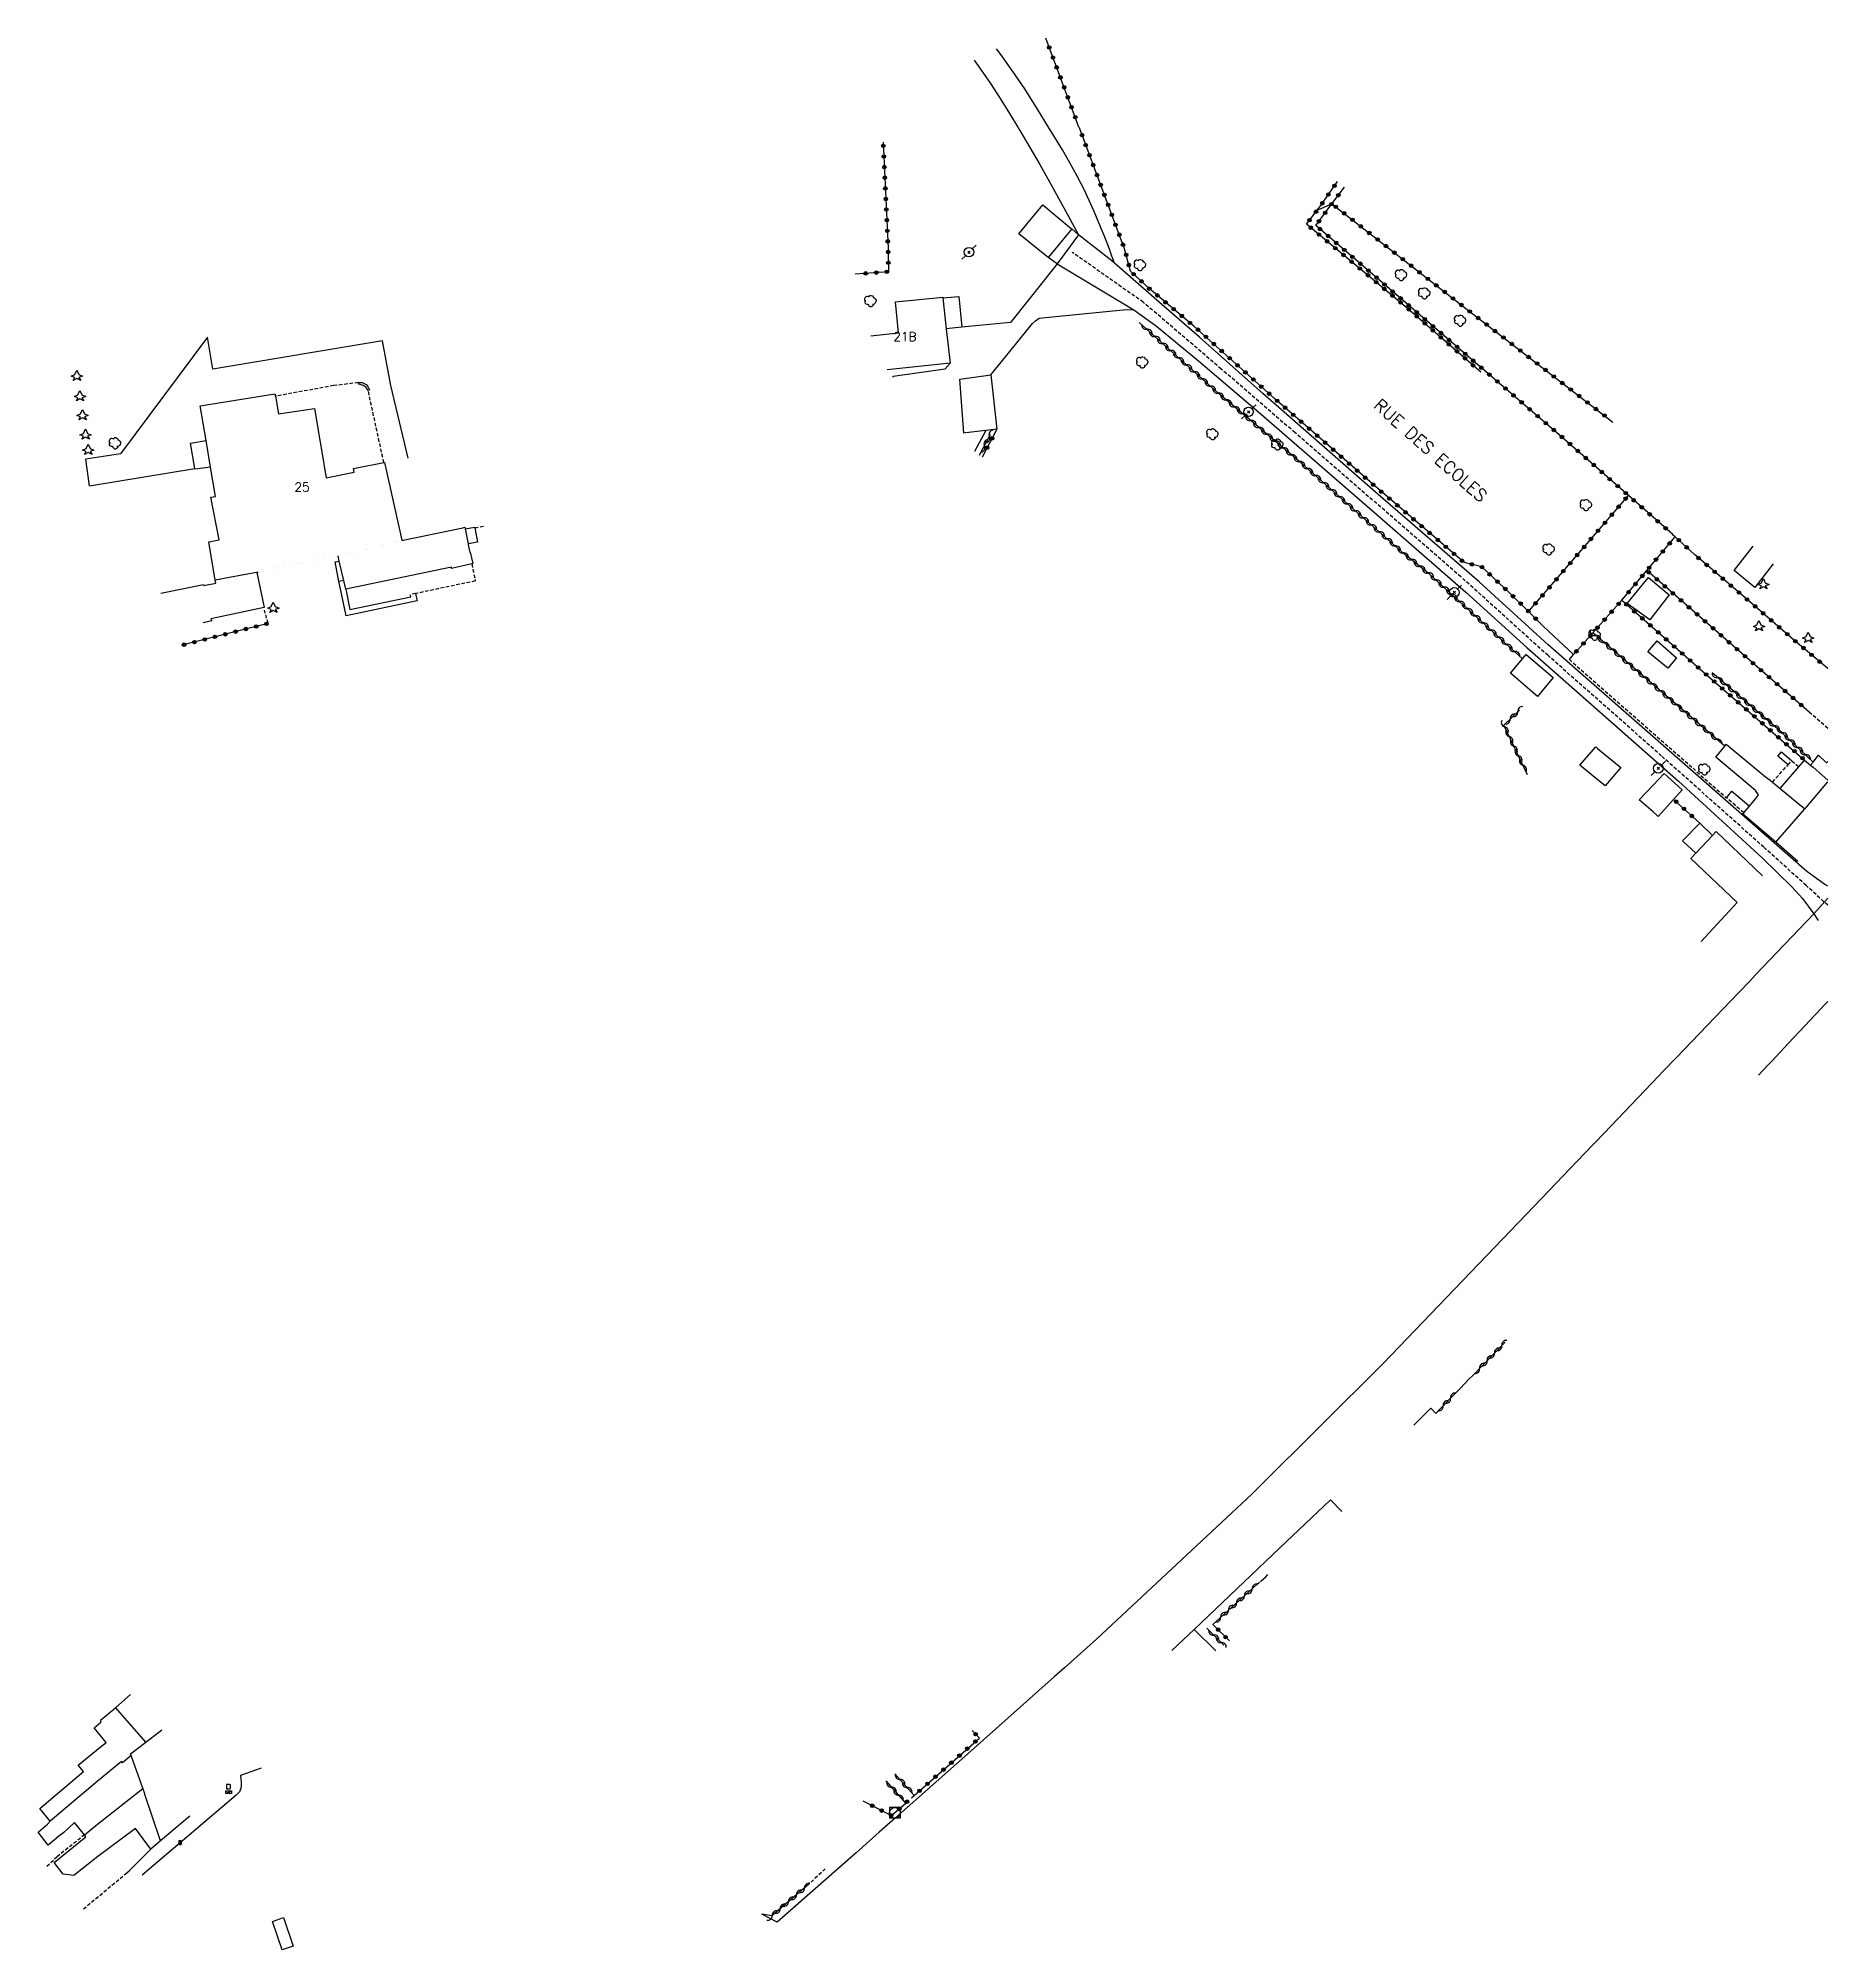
# Model space of a CAD drawing. Header units: millimetres. Extents: x 80031 to 81000, y 146000 to 147000.
# Drawn here: x 80747.5 to 81000, y 146413.8 to 146683.5 of the extents above; entities that cross this region are included whole.
import ezdxf
from ezdxf.enums import TextEntityAlignment as Align

# ---------------------------------------------------------------- set-up
doc = ezdxf.new("R2010")
doc.units = ezdxf.units.MM
doc.linetypes.add('DASHED', pattern=[0.75, 0.5, -0.25])
doc.layers.get('0').update_dxf_attribs({"linetype": 'CONTINUOUS'})
for name, color, linetype in [('W0001', 6, 'DASHED'), ('W0006', 2, 'CONTINUOUS'), ('W0008', 7, 'CONTINUOUS'), ('W0014', 7, 'CONTINUOUS'), ('W0017', 7, 'CONTINUOUS'), ('W0020', 2, 'CONTINUOUS'), ('W0101', 7, 'CONTINUOUS'), ('W0104', 1, 'CONTINUOUS'), ('W0105', 7, 'CONTINUOUS'), ('W0112', 1, 'DASHED'), ('W0211', 2, 'CONTINUOUS'), ('W0300', 7, 'CONTINUOUS'), ('W0303', 7, 'CONTINUOUS'), ('W0310', 3, 'CONTINUOUS'), ('W0322', 7, 'CONTINUOUS'), ('W0323', 7, 'CONTINUOUS'), ('W0330', 7, 'CONTINUOUS'), ('W0401', 7, 'CONTINUOUS'), ('W0420', 7, 'CONTINUOUS'), ('W0438', 7, 'CONTINUOUS'), ('W0473', 7, 'CONTINUOUS'), ('W0989', 7, 'CONTINUOUS'), ('W0991', 7, 'CONTINUOUS'), ('W1102', 7, 'CONTINUOUS')]:
    doc.layers.add(name, color=color, linetype=linetype)
doc.styles.get("Standard").update_dxf_attribs({"font": 'romans.shx', "width": 0.85})

msp = doc.modelspace()

# ---------------------------------------------------------------- texts
at = {"layer": 'W0989'}
msp.add_text('RUE DES ECOLES', height=1.75, rotation=318.2473, dxfattribs=at).set_placement((80943.97, 146625.39), align=Align.MIDDLE_CENTER)
at = {"layer": 'W0991'}
for s, p in [('21B', (80869.8, 146641.44)), ('25', (80784.74, 146620.21))]:
    msp.add_text(s, height=1.25, dxfattribs=at).set_placement(p, align=Align.MIDDLE_CENTER)

# ---------------------------------------------------------------- blocks, each defined once
blk = doc.blocks.new('T300')
for p, q in [((-0.8, 0.51), (-0.86, 0.34)), ((-0.86, 0.34), (-0.86, 0.17)), ((-0.86, 0.17), (-0.74, 0.06)), ((-0.69, 0.63), (-0.8, 0.51)), ((-0.8, -0.06), (-0.74, 0.06)), ((-0.74, 0.06), (-0.69, 0.11)), ((-0.57, 0.69), (-0.69, 0.63)), ((-0.46, 0.69), (-0.57, 0.69)), ((-0.29, 0.63), (-0.46, 0.69)), ((-0.29, 0.63), (-0.17, 0.74)), ((-0.23, 0.57), (-0.29, 0.63)), ((-0.17, 0.74), (-0.06, 0.8)), ((-0.06, 0.8), (0.06, 0.8)), ((0.06, 0.8), (0.23, 0.74)), ((0.23, 0.74), (0.34, 0.63)), ((0.34, 0.63), (0.4, 0.51)), ((0.46, 0.46), (0.34, 0.46)), ((0.4, 0.51), (0.4, 0.46)), ((0.57, 0.4), (0.46, 0.46)), ((0.57, 0.4), (0.69, 0.29)), ((0.69, 0.29), (0.74, 0.17)), ((0.74, 0.06), (0.69, -0.17)), ((0.74, 0.17), (0.74, 0.06)), ((-0.8, -0.17), (-0.8, -0.06)), ((-0.8, -0.23), (-0.8, -0.17)), ((-0.74, -0.34), (-0.8, -0.23)), ((-0.69, -0.4), (-0.74, -0.34)), ((-0.51, -0.46), (-0.69, -0.4)), ((-0.4, -0.46), (-0.51, -0.46)), ((-0.4, -0.46), (-0.34, -0.46)), ((-0.34, -0.46), (-0.34, -0.4)), ((-0.34, -0.51), (-0.34, -0.46)), ((-0.29, -0.63), (-0.34, -0.51)), ((-0.17, -0.74), (-0.29, -0.63)), ((-0.06, -0.8), (-0.17, -0.74)), ((0.06, -0.8), (-0.06, -0.8)), ((0.17, -0.74), (0.06, -0.8)), ((0.23, -0.69), (0.17, -0.74)), ((0.29, -0.46), (0.23, -0.46)), ((0.29, -0.63), (0.23, -0.69)), ((0.46, -0.4), (0.29, -0.46)), ((0.34, -0.51), (0.29, -0.63)), ((0.34, -0.51), (0.34, -0.46)), ((0.57, -0.34), (0.46, -0.4)), ((0.63, -0.29), (0.57, -0.34)), ((0.69, -0.17), (0.63, -0.29))]:
    blk.add_line(p, q)
blk = doc.blocks.new('T303')
for p, q in [((-0.77, 0), (-0.28, 0.21)), ((-0.28, -0.21), (-0.77, 0)), ((-0.28, 0.21), (0, 0.83)), ((0, 0.83), (0.28, 0.21)), ((0.28, 0.21), (0.83, 0)), ((0.83, 0), (0.28, -0.21)), ((-0.49, -0.63), (-0.28, -0.21)), ((0, -0.35), (-0.49, -0.63)), ((0.56, -0.63), (0, -0.35)), ((0.28, -0.21), (0.56, -0.63))]:
    blk.add_line(p, q)
blk = doc.blocks.new('T473')
for p, q in [((-0.166667, 0.166667), (0.166667, -0.166667)), ((-0.166667, -0.166667), (0.166667, 0.166667)), ((0.500001, 0.500001), (1.000002, 1.000002)), ((-1.000002, -1.000002), (-0.500001, -0.500001))]:
    blk.add_line(p, q)
blk.add_ellipse((0, 0), major_axis=(0.471405, 0.471405), ratio=1, start_param=5.4977871438, end_param=11.780972451)
blk = doc.blocks.new('t310o')
at = {"color": 0, "linetype": 'Continuous'}
for centre, start, end in [((-0.5, 0.38), 216.8699, 323.1304), ((0.5, -0.37), 36.8699, 143.1303)]:
    blk.add_arc(centre, 0.625, start, end, dxfattribs=at)
blk = doc.blocks.new('t323o')
at = {"color": 0, "linetype": 'Continuous'}
for radius in [0.25, 0.15]:
    blk.add_circle((0, 0), radius, dxfattribs=at)
blk = doc.blocks.new('t322o')
at = {"color": 0, "linetype": 'Continuous'}
for radius in [0.25, 0.15]:
    blk.add_circle((0, 0), radius, dxfattribs=at)
blk = doc.blocks.new('T438')
for p, q in [((-0.4, 0.2), (0.4, 0.2)), ((-0.4, -0.2), (-0.4, 0.2)), ((0.15, 1.1), (-0.3, 1.1)), ((-0.3, 1.1), (-0.3, 0.5)), ((-0.3, 0.5), (0.15, 0.5)), ((0.3, 0.65), (0.3, 0.95)), ((0.4, 0.2), (0.4, -0.2))]:
    blk.add_line(p, q)
at = {"flags": 128}
for points in [[(-0.4, -0.2), (0.4, 0.2)], [(0.4, -0.2), (-0.4, -0.2)]]:
    blk.add_lwpolyline(points, dxfattribs=at)
for centre, major_axis, start_param, end_param in [((0.15, 0.95), (0.106, -0.106), 0.785398, 2.356194), ((0.15, 0.65), (0.106, 0.106), 3.926991, 5.497787)]:
    blk.add_ellipse(centre, major_axis=major_axis, ratio=1, start_param=start_param, end_param=end_param)
blk = doc.blocks.new('T401')
for p, q in [((-0.3, 0.3), (0, 0.3)), ((-0.3, -0.25), (-0.3, 0.3)), ((-0.3, 0.15), (0, 0.15)), ((-0.3, 0), (0, 0)), ((0, 0.3), (0, -0.25)), ((-0.3, -0.15), (0, -0.15)), ((-0.3, -0.25), (-0.3, -0.3)), ((-0.3, -0.3), (0, -0.3)), ((0, -0.3), (0, -0.25))]:
    blk.add_line(p, q)
blk = doc.blocks.new('T420')
for p, q in [((0.75, 0.75), (-0.75, 0.75)), ((-0.75, 0.75), (-0.75, -0.75)), ((0.75, 0.75), (0.75, -0.75)), ((0.75, -0.75), (-0.75, -0.75))]:
    blk.add_line(p, q)
blk.add_ellipse((0, 0), major_axis=(-0.53, 0.53), ratio=1, start_param=3.926991, end_param=10.210176)

# ---------------------------------------------------------------- linework, layer by layer
at = {"layer": 'W0001'}
msp.add_lwpolyline([(81000, 146561.19), (80996.94, 146564), (80990.98, 146569.39), (80976.55, 146582.26), (80960.54, 146596.42), (80948.25, 146607.54), (80924.84, 146627.87), (80914.44, 146636.86), (80903.43, 146646.28), (80893.41, 146653.33)], dxfattribs=at)
at = {"layer": 'W0006'}
msp.add_lwpolyline([(80776.04, 146438.41), (80776.16, 146437.46), (80776.17, 146436.97), (80776.12, 146436.55), (80775.91, 146436.08), (80775.46, 146435.63), (80762.18, 146424.33)], dxfattribs=at)
at = {"layer": 'W0008'}
for points in [[(80894.3, 146655.79), (80891.29, 146651.7)], [(80999.6, 146564.14), (80997.07, 146565.98), (80986.32, 146575.35), (80960.55, 146597.94), (80950.84, 146606.84), (80936.55, 146619.16), (80920.31, 146633.42), (80911.34, 146641.37), (80905.71, 146646.24), (80899.35, 146651.81), (80898.99, 146652.13), (80894.3, 146655.79)], [(80891.29, 146651.7), (80902.11, 146645.22), (80905.3, 146642.91), (80911.24, 146638.04), (80919.78, 146630.73), (80936.45, 146616.28), (80948.93, 146605.36), (80957.54, 146597.57), (80978.95, 146578.72), (80990.74, 146567.89), (80994.93, 146563.8), (80996.45, 146562.17), (80998.03, 146559.99)]]:
    msp.add_lwpolyline(points, dxfattribs=at)
at = {"layer": 'W0014'}
for points in [[(80754.77, 146620.36), (80754.22, 146624.16)], [(81000, 146563.89), (80999.6, 146564.14)], [(80998.03, 146559.99), (80989.78, 146551.32), (80989, 146550.5), (80987.41, 146548.84), (80978.62, 146539.67), (80976.75, 146537.72), (80976.12, 146537.07), (80968.45, 146529.06), (80965.7, 146526.19), (80961.62, 146521.93), (80958.57, 146518.76), (80937.27, 146496.54), (80919.61, 146478.93), (80918.74, 146478.11), (80915.91, 146475.47), (80896.85, 146457.65), (80892.32, 146453.61), (80890.87, 146452.32), (80878.71, 146441.5), (80868.49, 146432.45), (80866.18, 146430.39), (80862.92, 146427.51), (80851.78, 146417.7), (80849.61, 146418.83)], [(80998.03, 146559.99), (80998.65, 146559.06)], [(80990.21, 146537.21), (80991.59, 146538.66), (80992.14, 146539.24), (80994.47, 146541.73), (80999.06, 146546.63), (80999.51, 146547.12), (81000, 146547.64)], [(80947.71, 146492.6), (80948.13, 146493.03), (80949.43, 146494.36), (80949.84, 146494.77)], [(80941.6, 146487.82), (80943.7, 146489.93), (80943.99, 146490.22), (80944.69, 146489.5)], [(80907.48, 146456.03), (80910.63, 146459.02), (80922.67, 146470.47), (80929.85, 146477.3)], [(80929.85, 146477.3), (80931.44, 146475.67)], [(80778.97, 146439.42), (80776.04, 146438.41)], [(80763.42, 146428), (80760.39, 146424.98)]]:
    msp.add_lwpolyline(points, dxfattribs=at)
at = {"layer": 'W0017'}
for points in [[(80890.04, 146671), (80888.49, 146673.51), (80886.7, 146676.4), (80885.04, 146678.84), (80883.33, 146681.25), (80882.74, 146682.06)], [(80879.58, 146680.43), (80880.46, 146679.2), (80881.88, 146677.15), (80883.23, 146675.04), (80884.55, 146672.92), (80885.73, 146671)], [(80885.73, 146671), (80885.8, 146670.88)], [(80885.8, 146670.88), (80886.01, 146670.54), (80887.44, 146668.14), (80888.84, 146665.73), (80890.69, 146662.43), (80892.49, 146659.11), (80894.3, 146655.79), (80893.36, 146656.64)], [(80890.12, 146670.88), (80890.04, 146671)], [(80899.35, 146651.81), (80898.99, 146652.8), (80898.64, 146653.8), (80898.28, 146654.78), (80897.92, 146655.69), (80897.55, 146656.59), (80897.18, 146657.5), (80896.5, 146659.07), (80895.81, 146660.64), (80895.07, 146662.19), (80894.11, 146664.07), (80893.09, 146665.96), (80892.01, 146667.79), (80890.27, 146670.64), (80890.12, 146670.88)], [(80893.32, 146656.67), (80893.36, 146656.64)], [(80891.29, 146651.7), (80889.48, 146649.44), (80884.71, 146643.45), (80878.77, 146642.87), (80877.84, 146642.78)], [(80891.29, 146651.7), (80890.03, 146652.6)], [(80881.94, 146636.03), (80884, 146638.59), (80887.79, 146643.29), (80888.2, 146643.68), (80888.72, 146644.05), (80890.56, 146644.23), (80901.08, 146645.27), (80902.11, 146645.22)], [(80799.73, 146624.27), (80797.26, 146634.54), (80796.08, 146640.85), (80772.16, 146636.83), (80771.4, 146641.38), (80759.12, 146624.9), (80754.22, 146624.16)], [(80868.15, 146635.74), (80868.13, 146635.85), (80875.47, 146636.9), (80876.17, 146637.67)], [(80881.22, 146628.2), (80879.63, 146625.21)], [(80754.77, 146620.36), (80769.64, 146622.81)], [(80913.66, 146455.99), (80910.63, 146459.02)]]:
    msp.add_lwpolyline(points, dxfattribs=at)
at = {"layer": 'W0020'}
msp.add_lwpolyline([(81000, 146562.19), (80998.03, 146559.99)], dxfattribs=at)
at = {"layer": 'W0101'}
for points in [[(80865, 146641.56), (80868.91, 146641.95), (80868.45, 146646.34), (80875.16, 146647.01), (80875.16, 146646.93), (80875.64, 146642.53), (80876.17, 146637.67), (80867.29, 146636.75)], [(80772.48, 146607.07), (80771.57, 146612.46), (80773.06, 146612.75), (80771.89, 146618.77), (80772.55, 146618.86), (80771.85, 146623.02), (80771.21, 146626.79), (80770.38, 146631.67), (80780.92, 146633.35), (80780.98, 146633.04), (80781.4, 146630.56), (80786.48, 146631.29), (80788.15, 146621.49)], [(80788.15, 146621.49), (80792.09, 146622.31), (80791.98, 146622.81), (80796.28, 146623.67), (80796.37, 146623.68), (80798.84, 146612.7), (80798.99, 146612.73)], [(80778.37, 146608.16), (80778.37, 146608.16), (80779.41, 146603.22), (80771.89, 146601.6), (80772, 146601.32), (80770.8, 146601.07), (80770.8, 146601.07), (80770.8, 146601.07), (80770.8, 146601.07)], [(80764.84, 146605.25), (80770.83, 146606.48), (80770.87, 146606.32), (80772.56, 146606.63), (80772.49, 146607.07)], [(80996.93, 146574.98), (81000, 146578.63)], [(80992.67, 146570.08), (80996.77, 146574.79), (80996.93, 146574.98)], [(80982.13, 146556.08), (80987.21, 146561.61), (80980.68, 146567.81), (80981.37, 146568.54), (80983.72, 146571.05), (80984.26, 146571.62)], [(80984.26, 146571.62), (80990.8, 146565.36)], [(80995.8, 146567.39), (80995.8, 146567.39), (80992.67, 146570.08)], [(80762.7, 146443.09), (80758.48, 146447.96), (80758.46, 146447.99), (80760.53, 146449.84)], [(80762.55, 146435.82), (80760.63, 146441.22), (80760.55, 146441.45), (80762.7, 146443.09)], [(80768.93, 146432.66), (80764.79, 146429.2), (80762.57, 146435.74), (80762.55, 146435.82)]]:
    msp.add_lwpolyline(points, dxfattribs=at)
at = {"layer": 'W0101', "const_width": 0.002}
for points in [[(80788.15, 146621.49), (80788.15, 146621.49), (80788.15, 146621.49)], [(80789.81, 146610.59), (80789.81, 146610.59)]]:
    msp.add_lwpolyline(points, close=True, dxfattribs=at)
for points in [[(80789.83, 146610.49), (80798.99, 146612.73)], [(80789.81, 146610.59), (80778.55, 146608.19)], [(80789.83, 146610.49), (80789.81, 146610.59)]]:
    msp.add_lwpolyline(points, dxfattribs=at)
at = {"layer": 'W0104'}
for points in [[(80890.03, 146652.6), (80885.87, 146655.94), (80889.26, 146660.04), (80893.32, 146656.67), (80893.36, 146656.64)], [(80878.11, 146627.82), (80877.53, 146635.45), (80881.94, 146636.03), (80882.77, 146628.38), (80881.22, 146628.2), (80878.4, 146627.88)], [(80769, 146626.4), (80769, 146626.4), (80769, 146626.4)], [(80974.91, 146601.46), (80971.72, 146603.77), (80973.16, 146605.55), (80974.73, 146607.46), (80977.64, 146605.02)], [(80977.45, 146594.65), (80974.62, 146596.98), (80975.93, 146598.49), (80978.65, 146596.1)], [(80959.05, 146590.64), (80955.23, 146593.93), (80956.94, 146595.99), (80957.44, 146596.6), (80961.24, 146593.35)], [(80968.6, 146578.05), (80967.16, 146579.21), (80965, 146580.95), (80967.27, 146583.54), (80967.52, 146583.34), (80970.82, 146580.66), (80970.49, 146580.27), (80968.6, 146578.05)], [(80976.09, 146573.72), (80975.94, 146573.85), (80975.35, 146574.37), (80973.4, 146576.07), (80975.32, 146578.09), (80976.92, 146579.77), (80979.45, 146577.48), (80978.25, 146576.14), (80976.09, 146573.72)], [(80781.92, 146413.81), (80780.58, 146417.82), (80782.14, 146418.35), (80783.48, 146414.33), (80781.92, 146413.81)]]:
    msp.add_lwpolyline(points, close=True, dxfattribs=at)
for points in [[(80875.16, 146646.93), (80877.39, 146647.09), (80877.84, 146642.78), (80875.64, 146642.53)], [(80769, 146626.4), (80771.21, 146626.79)], [(80771.85, 146623.02), (80769.65, 146622.75), (80769.64, 146622.81), (80769, 146626.4)], [(80798.99, 146612.73), (80807.42, 146614.46), (80807.73, 146614.56), (80807.78, 146614.3), (80808.18, 146612.19), (80808.25, 146611.83), (80808.4, 146610.98), (80808.48, 146611), (80808.83, 146609.4), (80808.69, 146609.36), (80805.84, 146608.7), (80805.82, 146608.91), (80790.9, 146605.81), (80790.62, 146607.04), (80790, 146609.75), (80789.83, 146610.49)], [(80807.78, 146614.3), (80809.1, 146614.53), (80809.12, 146614.44), (80809.49, 146612.42), (80808.18, 146612.19)], [(80989.69, 146606.04), (80986.79, 146608.45), (80989.47, 146611.89)], [(80790.62, 146607.04), (80789.95, 146606.87), (80789.4, 146609.65), (80790, 146609.75)], [(80992.29, 146609.39), (80989.69, 146606.04)], [(80992.67, 146570.08), (80987.99, 146574.08), (80988.14, 146574.26), (80988.94, 146575.19), (80989.82, 146576.2), (80990.25, 146576.8), (80989.79, 146577.38), (80984.19, 146582.08), (80985.47, 146583.65), (80985.68, 146583.91), (80991.2, 146579.31), (80991.87, 146578.84), (80992.19, 146578.58), (80993.3, 146577.66)], [(80993.3, 146577.66), (80995.92, 146580.73), (80996.73, 146581.69), (80997.58, 146580.98), (80997.95, 146580.67), (81000, 146578.86)], [(80997.58, 146580.98), (80997.92, 146581.4), (80998.7, 146582.37), (80999.83, 146581.31), (81000, 146581.5)], [(80993.3, 146577.66), (80996.77, 146574.79)], [(80981.37, 146568.54), (80979.49, 146570.3), (80981.93, 146572.77), (80983.72, 146571.05)], [(80760.63, 146441.22), (80759.43, 146440.19), (80759.26, 146440.39), (80755.85, 146437.54), (80749.22, 146431.97), (80747.75, 146433.74), (80753.91, 146438.95), (80753.18, 146439.85), (80756.25, 146442.38), (80757.09, 146443.04), (80755.4, 146445.15), (80756.4, 146445.99), (80756.3, 146446.14)], [(80758.48, 146447.96), (80756.3, 146446.14)], [(80764.79, 146429.2), (80763.42, 146428), (80761.25, 146430.94), (80755.91, 146426.98), (80752.53, 146424.3), (80751.04, 146424.5), (80749.79, 146426.14), (80754.23, 146429.76), (80754.07, 146430.05), (80756.1, 146431.72), (80762.28, 146436.57)], [(80754.07, 146430.05), (80752.62, 146431.77), (80751.15, 146430.37), (80750.44, 146429.83), (80748.91, 146428.58), (80747.52, 146430.39), (80748.82, 146431.54), (80749.22, 146431.97)]]:
    msp.add_lwpolyline(points, dxfattribs=at)
at = {"layer": 'W0105'}
msp.add_lwpolyline([(80794.07, 146633.84), (80793.79, 146634.24), (80793.38, 146634.54), (80792.82, 146634.75), (80792.67, 146634.95), (80793.21, 146634.97), (80793.8, 146634.66), (80794.04, 146634.41), (80794.26, 146633.93)], close=True, dxfattribs=at)
for points in [[(80800.76, 146605.18), (80800.98, 146604.14), (80790.97, 146602.02), (80790.21, 146605.62), (80789.95, 146606.87)], [(80790.9, 146605.81), (80791.49, 146602.95), (80800.1, 146604.71), (80800.03, 146605.02)], [(80994.4, 146581.01), (80992.97, 146582.22), (80993.49, 146582.83), (80994.94, 146581.6)], [(80985.69, 146576.38), (80986.48, 146577.3), (80987.91, 146576.08), (80988.94, 146575.19)]]:
    msp.add_lwpolyline(points, dxfattribs=at)
at = {"layer": 'W0112'}
for points in [[(80792.67, 146634.95), (80789.22, 146634.52), (80789.22, 146634.52), (80780.98, 146633.04)], [(80796.28, 146623.67), (80794.07, 146633.84)], [(80809.12, 146614.44), (80810.33, 146614.7)], [(80808.69, 146609.36), (80809.19, 146606.96), (80800.76, 146605.18), (80800.03, 146605.02)], [(80779.94, 146600.97), (80779.45, 146602.83)], [(80963.54, 146595.89), (80985.69, 146576.38)], [(81000, 146586.15), (80997.37, 146588.46)], [(80992.19, 146578.58), (80994.4, 146581.01), (80994.94, 146581.6), (80995.92, 146580.73)], [(80988.14, 146574.26), (80986.97, 146575.26), (80985.69, 146576.38)], [(80919.45, 146465.33), (80919.96, 146465.79)], [(80920.65, 146466.41), (80921.09, 146466.8)], [(80754.07, 146430.05), (80750.2, 146426.94), (80748.67, 146425.49)], [(80753.89, 146419.57), (80760.03, 146424.68), (80760.39, 146424.98)], [(80858.57, 146425.23), (80856.21, 146423.04)]]:
    msp.add_lwpolyline(points, dxfattribs=at)
at = {"layer": 'W0211'}
msp.add_lwpolyline([(80927.97, 146659.3), (80930.04, 146660.19)], dxfattribs=at)
at = {"layer": 'W0310'}
for points in [[(80956.94, 146595.99), (80943.87, 146607.89), (80940.27, 146610.76), (80925.88, 146623.46), (80913.96, 146633.51), (80902.86, 146643.45)], [(80880.32, 146624.71), (80881.88, 146627.67)], [(80985.47, 146583.65), (80966.85, 146599.62)], [(80997.92, 146581.4), (80993.54, 146585.59), (80983.67, 146593.98)], [(80957.65, 146579.59), (80954.32, 146586.62), (80956.49, 146588.73)], [(80949.84, 146494.77), (80954.49, 146499.56)], [(80944.69, 146489.5), (80945.19, 146490.01), (80947.71, 146492.6)], [(80913.23, 146459.73), (80919.45, 146465.33)], [(80912.4, 146459.18), (80914.8, 146456.78)], [(80868.38, 146438.65), (80871.12, 146435.58)], [(80869.91, 146434.52), (80867.14, 146437.65)], [(80856.21, 146423.04), (80851.01, 146418.6), (80849.61, 146418.83)]]:
    msp.add_lwpolyline(points, dxfattribs=at)
at = {"layer": 'W0322'}
msp.add_lwpolyline([(80930.04, 146660.19), (80931.84, 146662.53)], dxfattribs=at)
at = {"layer": 'W0323'}
for points in [[(80894.36, 146671), (80889.67, 146683.54)], [(80894.41, 146670.88), (80894.36, 146671)], [(80959.86, 146600.59), (80957.78, 146602.67), (80957.56, 146602.89), (80955.14, 146605.23), (80951.18, 146608.95), (80948.7, 146609.57), (80936.88, 146619.67), (80921.96, 146632.69), (80910.57, 146642.93), (80904.26, 146648.22), (80901.62, 146650.68), (80900.79, 146653.82), (80894.41, 146670.88)], [(80866.72, 146668.88), (80867.42, 146653.94), (80867.48, 146650.59), (80862.77, 146650.25)], [(80951.07, 146636.41), (80940.39, 146645.71), (80926.45, 146657.31), (80927.97, 146659.3), (80928.46, 146659.95), (80930.5, 146662.87), (80930.82, 146663.31)], [(80978.25, 146613.39), (80978.08, 146613.54), (80971.87, 146619.02), (80962.45, 146627.32), (80940.79, 146645.93), (80927.78, 146657.13), (80930.04, 146660.19)], [(80930.04, 146660.19), (80948.71, 146645.58), (80950.78, 146643.98), (80969.67, 146629.39)], [(80882.77, 146628.38), (80880.71, 146624.43)], [(80957.78, 146602.67), (80959.94, 146605.13), (80971.87, 146619.02)], [(80981.19, 146610.68), (80978.47, 146613.19), (80978.25, 146613.39)], [(80970.94, 146604.23), (80974.47, 146608.43), (80974.74, 146608.75), (80978.47, 146613.19)], [(81000, 146594.59), (80995.47, 146598.42), (80988.28, 146604.63), (80982.73, 146609.37), (80981.19, 146610.68)], [(80997.37, 146588.46), (80983.41, 146600.62), (80974.47, 146608.43)], [(80963.54, 146595.89), (80964.15, 146596.58), (80964.74, 146597.25), (80966.85, 146599.62), (80970.94, 146604.23), (80982.75, 146593.85), (80996.73, 146581.69)], [(80779.94, 146600.97), (80768.36, 146598.03)], [(80981.93, 146572.77), (80978.25, 146576.14)], [(80919.96, 146465.79), (80920.65, 146466.41)], [(80915.6, 146457.38), (80913.23, 146459.73)], [(80870.74, 146435.25), (80871.12, 146435.58), (80880.3, 146443.68), (80879.3, 146444.73)], [(80863.85, 146434.81), (80867.91, 146432.75), (80869.91, 146434.52), (80870.15, 146434.73)]]:
    msp.add_lwpolyline(points, dxfattribs=at)
at = {"layer": 'W0330'}
msp.add_lwpolyline([(80959.86, 146600.59), (80964.15, 146596.58)], dxfattribs=at)
at = {"layer": 'W1102'}
for points in [[(80778.55, 146608.19), (80772.48, 146607.07)], [(80762.7, 146443.09), (80764.95, 146444.83)]]:
    msp.add_lwpolyline(points, dxfattribs=at)

# ---------------------------------------------------------------- block references
at = {"layer": 'W0300'}
for p in [(80902.99, 146651.53), (80939.84, 146650.12), (80864.98, 146646.43), (80943.11, 146647.54), (80948.17, 146643.68), (80903.31, 146637.79), (80758.39, 146626.38), (80913.22, 146627.66), (80922.38, 146626.2), (80965.91, 146617.66), (80960.67, 146611.4), (80967.13, 146599.34), (80982.63, 146580.36)]:
    msp.add_blockref('T300', p, dxfattribs=at)
at = {"layer": 'W0303'}
for p in [(80752.96, 146635.88), (80753.41, 146633.01), (80753.75, 146630.33), (80754.18, 146627.58), (80754.56, 146625.43), (80990.91, 146606.47), (80780.67, 146603.14), (80990.29, 146600.55), (80997.22, 146598.91)]:
    msp.add_blockref('T303', p, dxfattribs=at)
at = {"layer": 'W0310'}
for p, rotation in [((80903.95, 146642.47), 138.1407823307979), ((80905.07, 146641.47), 138.1407823307979), ((80906.18, 146640.47), 138.1407823307979), ((80907.3, 146639.47), 138.1407823307979), ((80908.42, 146638.47), 138.1407823307979), ((80909.54, 146637.47), 138.1407823307979), ((80910.65, 146636.47), 138.1407823307979), ((80911.77, 146635.47), 138.1407823307979), ((80912.89, 146634.47), 138.1407823307979), ((80914.01, 146633.47), 139.8909558451777), ((80915.15, 146632.5), 139.8909558451777), ((80916.3, 146631.53), 139.8909558451777), ((80917.45, 146630.57), 139.8909558451777), ((80918.6, 146629.6), 139.8909558451777), ((80881.02, 146626.04), 62.2873829717004), ((80881.72, 146627.36), 62.2873829717004), ((80919.74, 146628.63), 139.8909558451777), ((80920.89, 146627.67), 139.8909558451777), ((80922.04, 146626.7), 139.8909558451777), ((80923.18, 146625.74), 139.8909558451777), ((80924.33, 146624.77), 139.8909558451777), ((80925.48, 146623.8), 139.8909558451777), ((80926.61, 146622.82), 138.5764660636667), ((80927.74, 146621.83), 138.5764660636667), ((80928.86, 146620.83), 138.5764660636667), ((80929.99, 146619.84), 138.5764660636667), ((80931.11, 146618.85), 138.5764660636667), ((80932.24, 146617.86), 138.5764660636667), ((80933.36, 146616.86), 138.5764660636667), ((80934.48, 146615.87), 138.5764660636667), ((80935.61, 146614.88), 138.5764660636667), ((80936.73, 146613.89), 138.5764660636667), ((80937.86, 146612.9), 138.5764660636667), ((80938.98, 146611.9), 138.5764660636667), ((80940.11, 146610.91), 138.5764660636667), ((80941.27, 146609.97), 141.3498976307439), ((80942.44, 146609.03), 141.3498976307439), ((80943.62, 146608.09), 141.3498976307439), ((80944.74, 146607.1), 137.6813774137649), ((80945.85, 146606.09), 137.6813774137649), ((80946.96, 146605.08), 137.6813774137649), ((80948.07, 146604.07), 137.6813774137649), ((80949.18, 146603.06), 137.6813774137649), ((80950.28, 146602.05), 137.6813774137649), ((80951.39, 146601.04), 137.6813774137649), ((80952.5, 146600.03), 137.6813774137649), ((80953.61, 146599.02), 137.6813774137649), ((80967.25, 146599.27), 139.3733767772356), ((80954.72, 146598.01), 137.6813774137649), ((80955.83, 146597), 137.6813774137649), ((80968.39, 146598.3), 139.3733767772356), ((80969.53, 146597.32), 139.3733767772356), ((80970.67, 146596.34), 139.3733767772356), ((80971.81, 146595.37), 139.3733767772356), ((80972.95, 146594.39), 139.3733767772356), ((80974.08, 146593.41), 139.3733767772356), ((80975.22, 146592.44), 139.3733767772356), ((80976.36, 146591.46), 139.3733767772356), ((80984.45, 146593.32), 139.5924999403116), ((80985.59, 146592.35), 139.5924999403116), ((80986.73, 146591.38), 139.5924999403116), ((80956.28, 146588.52), 44.18364726918553), ((80977.5, 146590.48), 139.3733767772356), ((80978.64, 146589.51), 139.3733767772356), ((80979.78, 146588.53), 139.3733767772356), ((80987.87, 146590.41), 139.5924999403116), ((80989.02, 146589.44), 139.5924999403116), ((80990.16, 146588.46), 139.5924999403116), ((80954.44, 146586.37), 115.3293545457292), ((80955.2, 146587.47), 44.18364726918553), ((80980.92, 146587.55), 139.3733767772356), ((80982.05, 146586.58), 139.3733767772356), ((80983.19, 146585.6), 139.3733767772356), ((80991.3, 146587.49), 139.5924999403116), ((80992.44, 146586.52), 139.5924999403116), ((80993.58, 146585.54), 136.3101534912442), ((80955.08, 146585.01), 115.3293545457292), ((80955.72, 146583.66), 115.3293545457292), ((80984.33, 146584.62), 139.3733767772356), ((80994.67, 146584.51), 136.3101534912442), ((80995.75, 146583.47), 136.3101534912442), ((80956.37, 146582.3), 115.3293545457292), ((80957.01, 146580.95), 115.3293545457292), ((80996.84, 146582.44), 136.3101534912442), ((80951.93, 146496.92), 45.73551756167722), ((80952.98, 146498), 45.73551756167722), ((80954.02, 146499.07), 45.73551756167722), ((80950.88, 146495.85), 45.73551756167722), ((80946.79, 146491.65), 45.73824915578054), ((80945.74, 146490.57), 45.73824915578054), ((80918.81, 146464.75), 41.97091749247161), ((80915.46, 146461.74), 41.97091749247161), ((80916.58, 146462.74), 41.97091749247161), ((80917.69, 146463.75), 41.97091749247161), ((80914.35, 146460.74), 41.97091749247161), ((80913.36, 146458.22), 314.989806834598), ((80914.42, 146457.16), 314.989806834598), ((80869.12, 146437.82), 311.6994576713308), ((80867.92, 146436.76), 131.4720022056363), ((80868.91, 146435.64), 131.4720022056363), ((80870.12, 146436.7), 311.6994576713308), ((80854.49, 146421.57), 220.453232128736), ((80855.64, 146422.54), 220.453232128736), ((80851.07, 146418.65), 220.453232128736), ((80852.21, 146419.62), 220.453232128736), ((80853.35, 146420.6), 220.453232128736)]:
    msp.add_blockref('t310o', p, dxfattribs=dict(at, rotation=rotation))
at = {"layer": 'W0322', "rotation": 52.40441881067488}
msp.add_blockref('t322o', (80930.95, 146661.38), dxfattribs=at)
at = {"layer": 'W0323'}
for p, rotation in [((80890.16, 146682.24), 110.501948667092), ((80890.69, 146680.83), 110.501948667092), ((80891.21, 146679.43), 110.501948667092), ((80891.74, 146678.02), 110.501948667092), ((80892.26, 146676.62), 110.501948667092), ((80892.79, 146675.21), 110.501948667092), ((80893.31, 146673.81), 110.501948667092), ((80893.84, 146672.4), 110.501948667092), ((80894.79, 146669.86), 110.4993506421323), ((80866.75, 146668.36), 272.6790839126155), ((80895.31, 146668.46), 110.4993506421323), ((80895.84, 146667.05), 110.4993506421323), ((80866.82, 146666.86), 272.6790839126155), ((80866.89, 146665.36), 272.6790839126155), ((80896.36, 146665.65), 110.4993506421323), ((80866.96, 146663.86), 272.6790839126155), ((80867.03, 146662.36), 272.6790839126155), ((80896.89, 146664.24), 110.4993506421323), ((80897.42, 146662.84), 110.4993506421323), ((80930.4, 146662.72), 55.08830708841808), ((80867.1, 146660.86), 272.6790839126155), ((80867.17, 146659.37), 272.6790839126155), ((80897.94, 146661.43), 110.4993506421323), ((80898.47, 146660.03), 110.4993506421323), ((80927.79, 146659.06), 52.62772098877625), ((80928.68, 146660.26), 55.08830708841808), ((80929.09, 146658.91), 53.63859581652881), ((80929.54, 146661.49), 55.08830708841808), ((80929.98, 146660.12), 53.63859581652881), ((80930.59, 146659.76), 321.9522955971128), ((80867.24, 146657.87), 272.6790839126155), ((80867.31, 146656.37), 272.6790839126155), ((80898.99, 146658.62), 110.4993506421323), ((80899.52, 146657.22), 110.4993506421323), ((80926.88, 146657.87), 52.62772098877625), ((80927.06, 146656.8), 140.2462081587553), ((80928.21, 146657.71), 53.63859581652881), ((80928.37, 146656.62), 139.2763250813312), ((80931.77, 146658.84), 321.9522955971128), ((80932.95, 146657.91), 321.9522955971128), ((80934.13, 146656.99), 321.9522955971128), ((80867.38, 146654.87), 272.6790839126155), ((80900.04, 146655.81), 110.4993506421323), ((80900.57, 146654.41), 110.4993506421323), ((80928.21, 146655.84), 140.2462081587553), ((80929.37, 146654.88), 140.2462081587553), ((80929.51, 146655.64), 139.2763250813312), ((80930.52, 146653.92), 140.2462081587553), ((80930.64, 146654.66), 139.2763250813312), ((80931.78, 146653.68), 139.2763250813312), ((80935.31, 146656.06), 321.9522955971128), ((80936.49, 146655.14), 321.9522955971128), ((80937.68, 146654.22), 321.9522955971128), ((80867.43, 146653.37), 271.0107955396151), ((80867.46, 146651.87), 271.0107955396151), ((80901.01, 146652.98), 104.7848577321561), ((80901.39, 146651.53), 104.7848577321561), ((80931.67, 146652.96), 140.2462081587553), ((80932.83, 146652), 140.2462081587553), ((80932.92, 146652.7), 139.2763250813312), ((80933.98, 146651.05), 140.2462081587553), ((80934.06, 146651.72), 139.2763250813312), ((80938.86, 146653.29), 321.9522955971128), ((80940.04, 146652.37), 321.9522955971128), ((80941.22, 146651.44), 321.9522955971128), ((80864.27, 146650.36), 184.1214222987581), ((80865.77, 146650.47), 184.1214222987581), ((80867.26, 146650.58), 184.1214222987581), ((80902.07, 146650.25), 137.0886850541818), ((80903.17, 146649.23), 137.0886850541818), ((80904.27, 146648.21), 140.014659884535), ((80935.13, 146650.09), 140.2462081587553), ((80935.19, 146650.75), 139.2763250813312), ((80936.29, 146649.13), 140.2462081587553), ((80936.33, 146649.77), 139.2763250813312), ((80937.44, 146648.17), 140.2462081587553), ((80937.47, 146648.79), 139.2763250813312), ((80942.4, 146650.52), 321.9522955971128), ((80943.58, 146649.59), 321.9522955971128), ((80944.76, 146648.67), 321.9522955971128), ((80905.42, 146647.25), 140.014659884535), ((80906.57, 146646.28), 140.014659884535), ((80938.59, 146647.21), 140.2462081587553), ((80938.6, 146647.81), 139.2763250813312), ((80939.74, 146646.83), 139.2763250813312), ((80939.74, 146646.25), 140.2462081587553), ((80940.88, 146645.85), 139.3310279798253), ((80945.94, 146647.74), 321.9522955971128), ((80947.13, 146646.82), 321.9522955971128), ((80948.31, 146645.9), 321.9522955971128), ((80907.72, 146645.32), 140.014659884535), ((80908.87, 146644.36), 140.014659884535), ((80910.02, 146643.39), 140.014659884535), ((80940.89, 146645.28), 138.954142492952), ((80942.01, 146644.87), 139.3310279798253), ((80942.02, 146644.29), 138.954142492952), ((80943.15, 146643.9), 139.3310279798253), ((80943.15, 146643.31), 138.954142492952), ((80944.29, 146642.92), 139.3310279798253), ((80949.49, 146644.98), 322.3246524038311), ((80950.68, 146644.06), 322.3246524038311), ((80951.87, 146643.14), 322.3239001068011), ((80911.15, 146642.41), 138.0311452058328), ((80912.27, 146641.41), 138.0311452058328), ((80913.38, 146640.4), 138.0311452058328), ((80944.28, 146642.32), 138.954142492952), ((80945.41, 146641.34), 138.954142492952), ((80945.43, 146641.94), 139.3310279798253), ((80946.54, 146640.35), 138.954142492952), ((80946.56, 146640.96), 139.3310279798253), ((80947.7, 146639.99), 139.3310279798253), ((80953.05, 146642.23), 322.3239001068011), ((80954.24, 146641.31), 322.3239001068011), ((80955.43, 146640.39), 322.3239001068011), ((80914.5, 146639.4), 138.0311452058328), ((80915.61, 146638.4), 138.0311452058328), ((80916.73, 146637.39), 138.0311452058328), ((80947.68, 146639.37), 138.954142492952), ((80948.81, 146638.38), 138.954142492952), ((80948.84, 146639.01), 139.3310279798253), ((80949.94, 146637.4), 138.954142492952), ((80949.98, 146638.03), 139.3310279798253), ((80956.62, 146639.48), 322.3239001068011), ((80957.8, 146638.56), 322.3239001068011), ((80958.99, 146637.64), 322.3239001068011), ((80917.84, 146636.39), 138.0311452058328), ((80918.96, 146635.39), 138.0311452058328), ((80951.12, 146637.05), 139.3310279798253), ((80952.25, 146636.08), 139.3310279798253), ((80953.39, 146635.1), 139.3310279798253), ((80960.18, 146636.73), 322.3239001068011), ((80961.36, 146635.81), 322.3239001068011), ((80962.55, 146634.89), 322.3239001068011), ((80920.07, 146634.38), 138.0311452058328), ((80921.19, 146633.38), 138.0311452058328), ((80922.31, 146632.38), 138.8952040531502), ((80954.53, 146634.12), 139.3310279798253), ((80955.67, 146633.14), 139.3310279798253), ((80956.8, 146632.17), 139.3310279798253), ((80963.74, 146633.97), 322.3239001068011), ((80964.93, 146633.06), 322.3239001068011), ((80966.11, 146632.14), 322.3239001068011), ((80923.44, 146631.4), 138.8952040531502), ((80924.57, 146630.41), 138.8952040531502), ((80925.7, 146629.43), 138.8952040531502), ((80957.94, 146631.19), 139.3310279798253), ((80959.08, 146630.21), 139.3310279798253), ((80960.22, 146629.23), 139.3310279798253), ((80967.3, 146631.22), 322.3239001068011), ((80968.49, 146630.31), 322.3239001068011), ((80882.1, 146627.09), 242.4937600453209), ((80926.83, 146628.44), 138.8952040531502), ((80927.96, 146627.45), 138.8952040531502), ((80961.36, 146628.26), 139.3310279798253), ((80962.49, 146627.28), 138.6105581136468), ((80881.4, 146625.76), 242.4937600453209), ((80929.09, 146626.47), 138.8952040531502), ((80930.22, 146625.48), 138.8952040531502), ((80931.35, 146624.49), 138.8952040531502), ((80963.62, 146626.29), 138.6105581136468), ((80964.74, 146625.3), 138.6105581136468), ((80965.87, 146624.3), 138.6105581136468), ((80932.48, 146623.51), 138.8952040531502), ((80933.61, 146622.52), 138.8952040531502), ((80934.74, 146621.54), 138.8952040531502), ((80966.99, 146623.31), 138.6105581136468), ((80968.12, 146622.32), 138.6105581136468), ((80969.24, 146621.33), 138.6105581136468), ((80935.87, 146620.55), 138.8952040531502), ((80937, 146619.56), 139.483841961903), ((80938.14, 146618.59), 139.483841961903), ((80970.37, 146620.34), 138.6105581136468), ((80971.5, 146619.34), 138.6105581136468), ((80971.49, 146618.58), 49.35117390625665), ((80939.28, 146617.62), 139.483841961903), ((80940.42, 146616.64), 139.483841961903), ((80969.53, 146616.3), 49.35117390625665), ((80970.51, 146617.44), 49.35117390625665), ((80972.62, 146618.35), 138.6169123317432), ((80973.75, 146617.36), 138.6169123317432), ((80974.87, 146616.37), 138.6169123317432), ((80941.56, 146615.67), 139.483841961903), ((80942.7, 146614.69), 139.483841961903), ((80943.84, 146613.72), 139.483841961903), ((80967.58, 146614.03), 49.35117390625665), ((80968.56, 146615.16), 49.35117390625665), ((80976, 146615.38), 138.6169123317432), ((80977.12, 146614.39), 138.6169123317432), ((80944.98, 146612.74), 139.483841961903), ((80946.12, 146611.77), 139.483841961903), ((80947.26, 146610.79), 139.483841961903), ((80964.65, 146610.61), 49.35117390625665), ((80965.63, 146611.75), 49.35117390625665), ((80966.6, 146612.89), 49.35117390625665), ((80976.73, 146611.12), 49.94007512928241), ((80977.7, 146612.26), 49.94007512928241), ((80978.99, 146612.71), 137.3125060718064), ((80980.09, 146611.7), 137.3125060718064), ((80948.4, 146609.82), 139.483841961903), ((80949.78, 146609.3), 166.0452273932227), ((80951.22, 146608.91), 136.7650245806757), ((80952.31, 146607.89), 136.7650245806757), ((80962.69, 146608.34), 49.35117390625665), ((80963.67, 146609.47), 49.35117390625665), ((80973.83, 146607.67), 49.94320943056753), ((80974.76, 146608.18), 138.8585605359663), ((80974.8, 146608.82), 49.94007512928241), ((80975.77, 146609.97), 49.94007512928241), ((80981.77, 146610.19), 139.5491762913217), ((80982.91, 146609.22), 139.5520047337207), ((80984.05, 146608.24), 139.5520047337207), ((80953.41, 146606.86), 136.7650245806757), ((80954.5, 146605.83), 136.7650245806757), ((80959.76, 146604.92), 48.70214022199549), ((80960.74, 146606.06), 49.35117390625665), ((80961.72, 146607.2), 49.35117390625665), ((80971.9, 146605.38), 49.94320943056753), ((80972.87, 146606.52), 49.94320943056753), ((80975.89, 146607.19), 138.8585605359663), ((80977.02, 146606.21), 138.8585605359663), ((80978.15, 146605.22), 138.8585605359663), ((80985.19, 146607.27), 139.5520047337207), ((80986.33, 146606.3), 139.5520047337207), ((80987.47, 146605.33), 139.5520047337207), ((80955.59, 146604.8), 135.9746923843098), ((80956.67, 146603.76), 135.9746923843098), ((80957.74, 146602.71), 135.0000000038422), ((80958.77, 146603.8), 48.70214022199549), ((80969.51, 146602.62), 48.38190635099192), ((80970.51, 146603.74), 48.38190635099192), ((80971.58, 146603.66), 318.6824268327164), ((80972.71, 146602.67), 318.6824268327164), ((80979.28, 146604.23), 138.8585605359663), ((80980.41, 146603.24), 138.8585605359663), ((80981.54, 146602.26), 138.8585605359663), ((80988.61, 146604.35), 139.1755772981171), ((80989.75, 146603.37), 139.1755772981171), ((80990.88, 146602.39), 139.1755772981171), ((80775.37, 146599.81), 194.2285651985862), ((80776.82, 146600.18), 194.2285651985862), ((80778.28, 146600.54), 194.2285651985862), ((80779.73, 146600.91), 194.2285651985862), ((80958.8, 146601.65), 134.9862369012014), ((80967.52, 146600.38), 48.38190635099192), ((80968.52, 146601.5), 48.38190635099192), ((80973.83, 146601.68), 318.6824268327164), ((80974.96, 146600.69), 318.6824268327164), ((80976.09, 146599.7), 318.6824268327164), ((80982.67, 146601.27), 138.8585605359663), ((80983.8, 146600.28), 138.9500812123598), ((80992.02, 146601.41), 139.1755772981171), ((80993.15, 146600.43), 139.1755772981171), ((80768.1, 146597.96), 194.2285651985862), ((80769.55, 146598.33), 194.2285651985862), ((80771.01, 146598.7), 194.2285651985862), ((80772.46, 146599.07), 194.2285651985862), ((80773.91, 146599.44), 194.2285651985862), ((80964.53, 146597.02), 48.49983048679097), ((80965.53, 146598.14), 48.38897668775318), ((80966.52, 146599.26), 48.38897668775318), ((80977.21, 146598.71), 318.6824268327164), ((80978.34, 146597.72), 318.6824268327164), ((80984.93, 146599.3), 138.9500812123598), ((80986.06, 146598.31), 138.9500812123598), ((80987.19, 146597.33), 138.9500812123598), ((80994.29, 146599.45), 139.1755772981171), ((80995.42, 146598.47), 139.1755772981171), ((80996.57, 146597.5), 139.7187028120586), ((80979.47, 146596.73), 318.6824268327164), ((80980.59, 146595.74), 318.6824268327164), ((80981.72, 146594.75), 318.6824268327164), ((80988.32, 146596.34), 138.9500812123598), ((80989.45, 146595.36), 138.9500812123598), ((80990.58, 146594.37), 138.9500812123598), ((80997.71, 146596.53), 139.7187028120586), ((80998.86, 146595.56), 139.7187028120586), ((80982.85, 146593.76), 318.9952749360188), ((80983.98, 146592.78), 318.9952749360188), ((80985.11, 146591.79), 318.9952749360188), ((80991.71, 146593.39), 138.9500812123598), ((80992.85, 146592.4), 138.9500812123598), ((80986.24, 146590.81), 318.9952749360188), ((80987.37, 146589.82), 318.9952749360188), ((80988.51, 146588.84), 318.9952749360188), ((80993.98, 146591.42), 138.9500812123598), ((80995.11, 146590.43), 138.9500812123598), ((80996.24, 146589.45), 138.9500812123598), ((80989.64, 146587.86), 318.9952749360188), ((80990.77, 146586.87), 318.9952749360188), ((80991.9, 146585.89), 318.9952749360188), ((80993.03, 146584.9), 318.9952749360188), ((80994.17, 146583.92), 318.9952749360188), ((80995.3, 146582.94), 318.9952749360188), ((80996.43, 146581.95), 318.9952749360188), ((80978.61, 146575.81), 137.557960287261), ((80979.72, 146574.8), 137.557960287261), ((80980.83, 146573.79), 137.557960287261), ((80913.99, 146458.98), 135.1050279430793), ((80915.05, 146457.92), 135.1050279430793), ((80879.74, 146443.19), 41.41004009166879), ((80879.78, 146444.23), 133.3474261477857), ((80877.49, 146441.2), 41.41004009166879), ((80878.61, 146442.19), 41.41004009166879), ((80874.11, 146438.23), 41.41004009166879), ((80875.24, 146439.22), 41.41004009166879), ((80876.36, 146440.21), 41.41004009166879), ((80871.86, 146436.24), 41.41004009166879), ((80872.99, 146437.23), 41.41004009166879), ((80865.19, 146434.13), 333.1421663343377), ((80866.53, 146433.45), 333.1421663343377), ((80867.86, 146432.78), 333.1421663343377), ((80869, 146433.71), 41.40848692982581), ((80870.12, 146434.7), 41.38481049726548)]:
    msp.add_blockref('t323o', p, dxfattribs=dict(at, rotation=rotation))
at = {"layer": 'W0401'}
msp.add_blockref('T401', (80767.69, 146428.95), dxfattribs=at)
at = {"layer": 'W0420'}
msp.add_blockref('T420', (80868.38, 146433.13), dxfattribs=at)
at = {"layer": 'W0438'}
msp.add_blockref('T438', (80774.37, 146436.04), dxfattribs=at)
at = {"layer": 'W0473'}
for p in [(80878.84, 146653.35), (80918.29, 146630.82), (80947.31, 146605.35), (80976.09, 146580.52)]:
    msp.add_blockref('T473', p, dxfattribs=at)

msp.set_redraw_order([(e.dxf.handle, doc.entitydb.next_handle()) for e in msp.query("TEXT MTEXT ATTDEF DIMENSION ARC_DIMENSION")])  # texts and dimensions are drawn at this point

doc.saveas('drawing.dxf')
